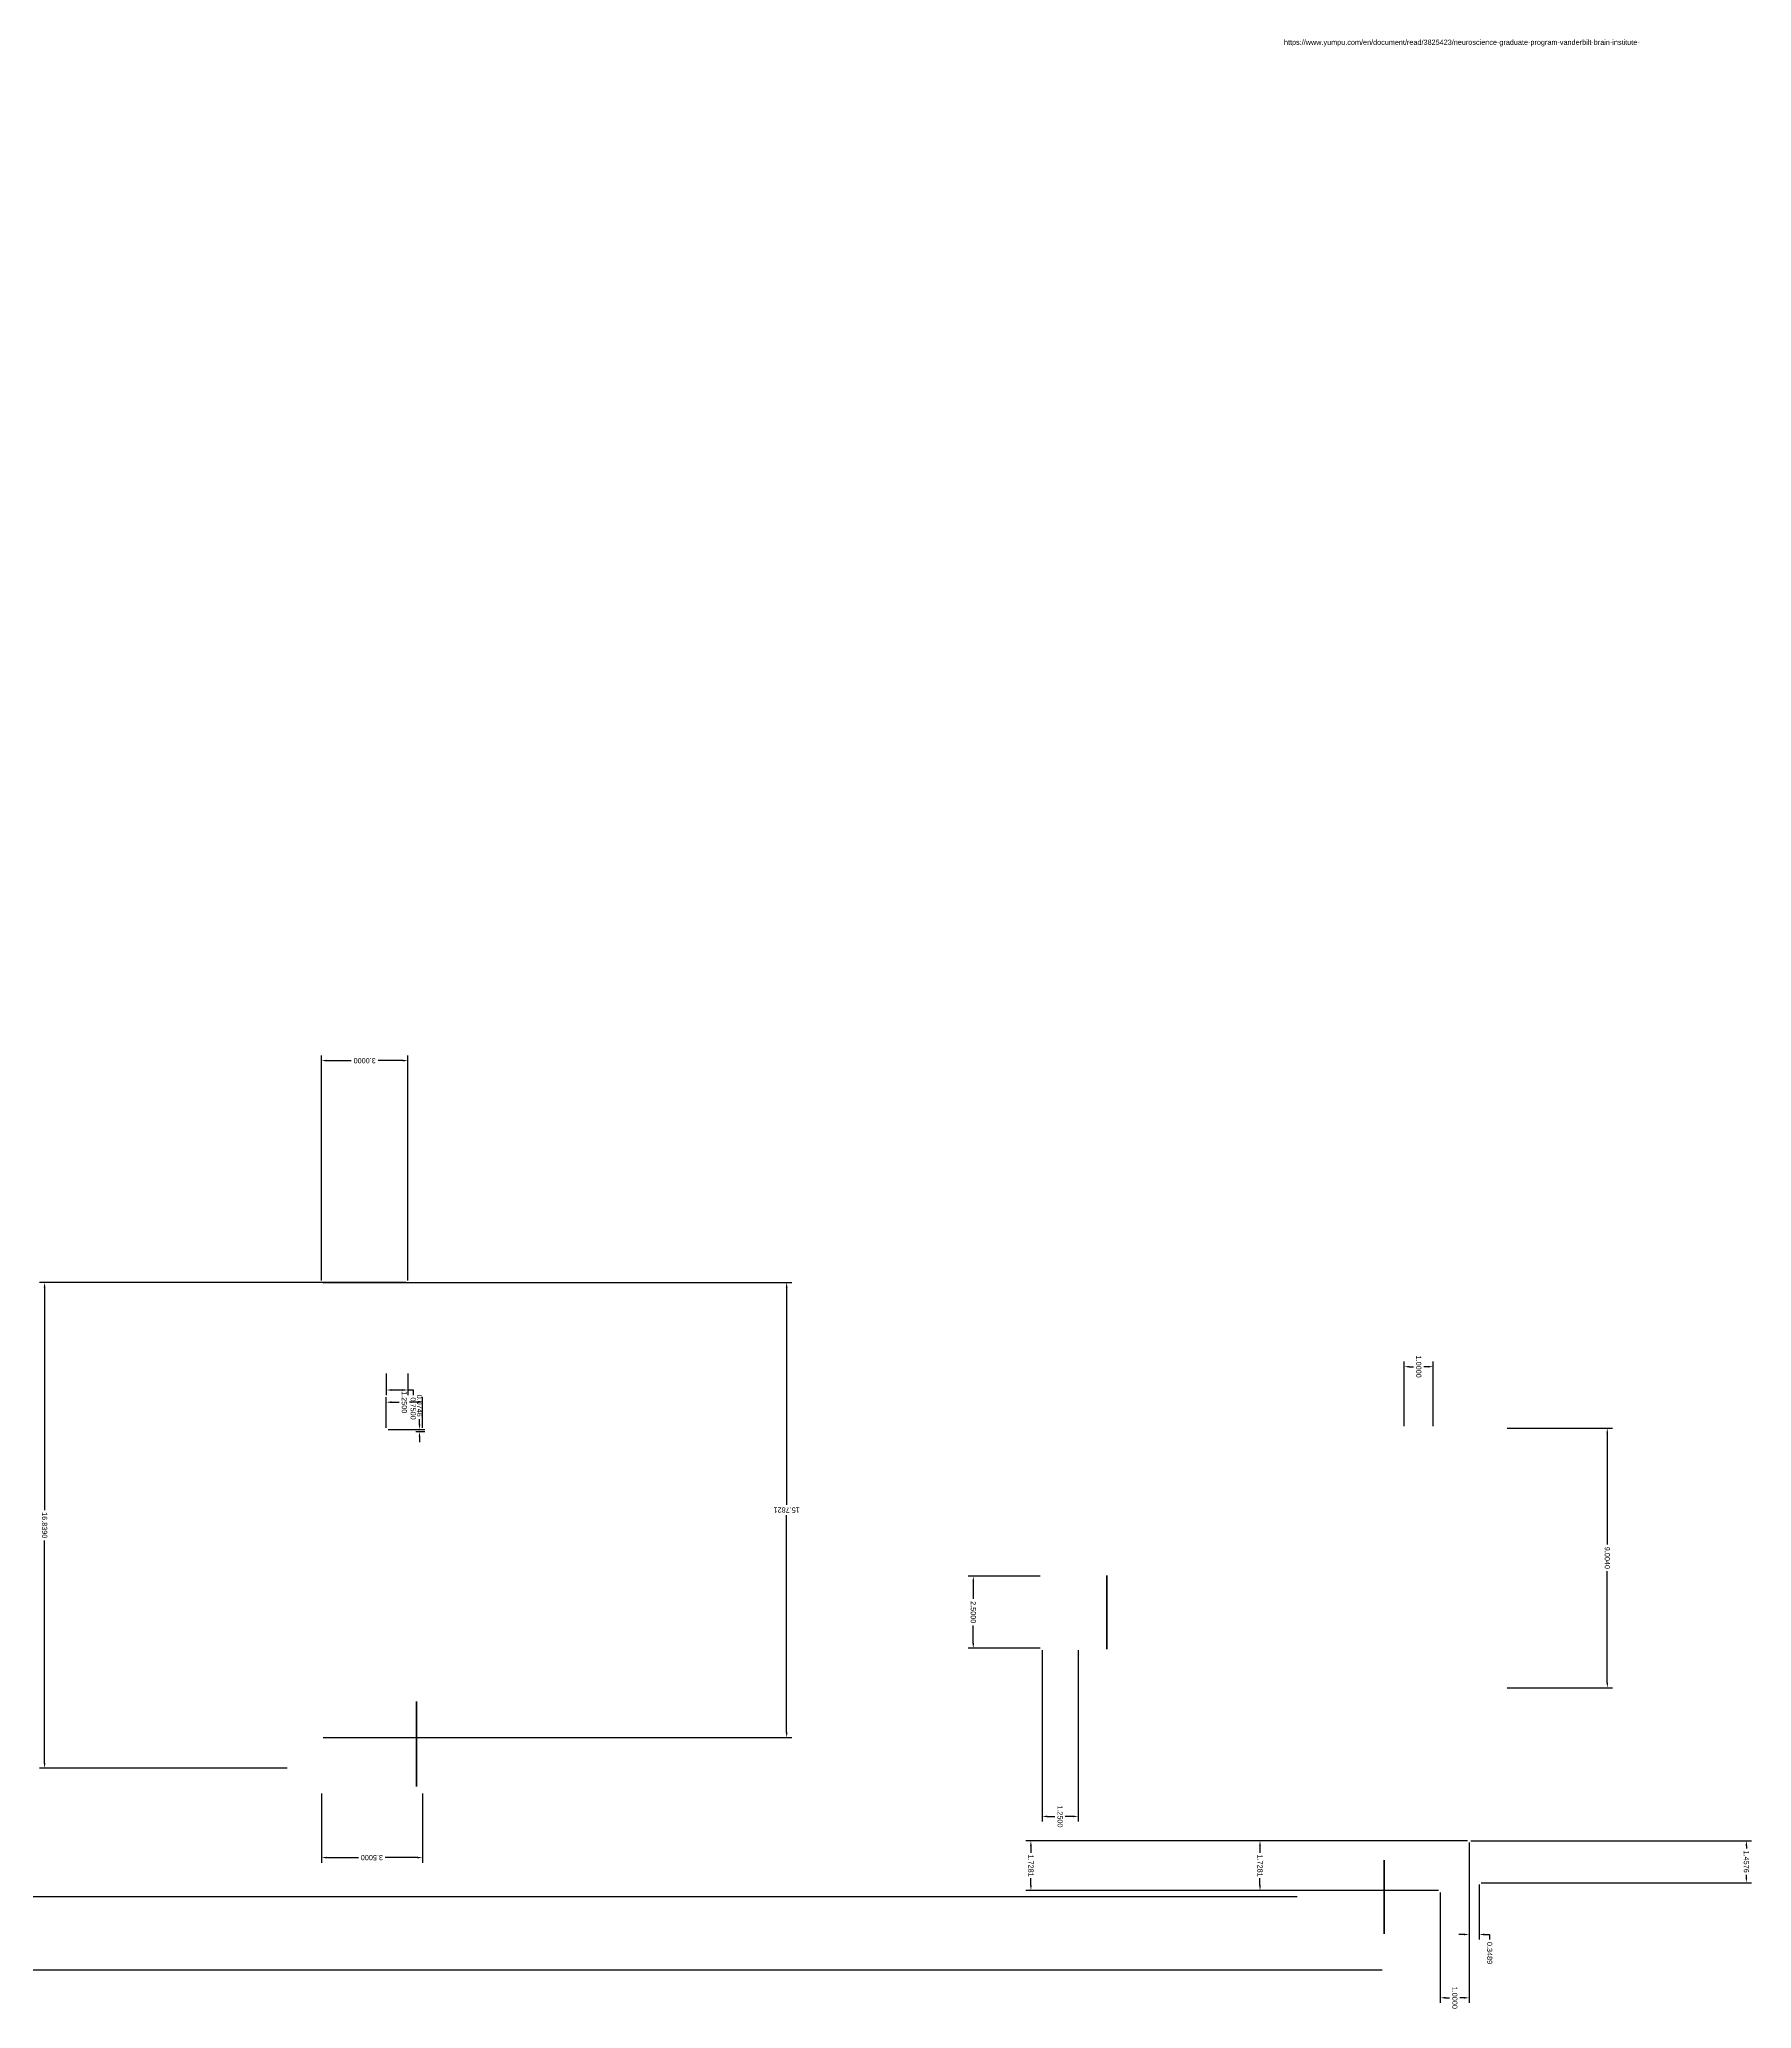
# Model space of a CAD drawing. Header units: millimetres. Extents: x -1019 to 12, y -26 to 109.
# Drawn here: x -272 to -212.6, y 40.8 to 109.1 of the extents above; entities that cross this region are included whole.
import ezdxf

# ---------------------------------------------------------------- set-up
doc = ezdxf.new("R2010")
doc.units = ezdxf.units.MM
doc.header["$MEASUREMENT"] = 0
doc.styles.get("Standard").update_dxf_attribs({"font": 'Arial.ttf'})
doc.dimstyles.get("Standard").update_dxf_attribs({"dimtxt": 0.18, "dimasz": 0.18, "dimexe": 0.18, "dimexo": 0.0625, "dimgap": 0.09, "dimtad": 0, "dimtih": 1, "dimtoh": 1, "dimdec": 4, "dimzin": 0, "dimdsep": 46, "dimtxsty": 'Standard', "dimcen": 0.09, "dimadec": 0, "dimazin": 0, "dimtfac": 1, "dimtdec": 4, "dimtofl": 0, "dimtmove": 0, "dimatfit": 3, "dimfxl": 1, "dimtolj": 1, "dimtzin": 0, "dimarcsym": 0})

# ---------------------------------------------------------------- blocks, each defined once
blk = doc.blocks.new('*D22')
at = {"color": 0, "lineweight": -2, "transparency": 16777216}
for p, q in [((-259.943, 62.829), (-259.943, 62.08)), ((-259.193, 62.829), (-259.193, 62.08)), ((-259.763, 62.26), (-259.373, 62.26)), ((-259.193, 62.26), (-259.013, 62.26)), ((-259.013, 62.26), (-259.013, 62.08))]:
    blk.add_line(p, q, dxfattribs=at)
at = {"color": 0, "transparency": 16777216}
for points in [[(-259.763, 62.29), (-259.763, 62.23), (-259.943, 62.26)], [(-259.373, 62.29), (-259.373, 62.23), (-259.193, 62.26)]]:
    blk.add_solid(points, dxfattribs=at)
at = {"layer": 'Defpoints', "color": 0, "transparency": 16777216}
for p in [(-259.943, 62.891, 1), (-259.193, 62.891, 1), (-259.193, 62.26)]:
    blk.add_point(p, dxfattribs=at)
at = {"color": 0, "transparency": 16777216, "insert": (-259.013, 61.617), "char_height": 0.18, "attachment_point": 5, "rotation": 270}
blk.add_mtext('\\A1;0.7500', dxfattribs=at)
blk = doc.blocks.new('*D23')
at = {"color": 0, "lineweight": -2, "transparency": 16777216}
for p, q in [((-259.881, 60.891), (-258.613, 60.891)), ((-258.915, 60.817), (-258.613, 60.817)), ((-258.793, 61.071), (-258.793, 61.251)), ((-258.793, 60.637), (-258.793, 60.457))]:
    blk.add_line(p, q, dxfattribs=at)
at = {"color": 0, "transparency": 16777216}
for points in [[(-258.763, 61.071), (-258.823, 61.071), (-258.793, 60.891)], [(-258.763, 60.637), (-258.823, 60.637), (-258.793, 60.817)]]:
    blk.add_solid(points, dxfattribs=at)
at = {"layer": 'Defpoints', "color": 0, "transparency": 16777216}
for p in [(-259.943, 60.891, 1), (-258.977, 60.817), (-258.793, 60.891)]:
    blk.add_point(p, dxfattribs=at)
at = {"color": 0, "transparency": 16777216, "insert": (-258.793, 61.715), "char_height": 0.18, "attachment_point": 5, "rotation": 270}
blk.add_mtext('\\A1;0.0746', dxfattribs=at)
blk = doc.blocks.new('*D24')
at = {"color": 0, "lineweight": -2, "transparency": 16777216}
for p, q in [((-259.943, 60.954), (-259.943, 62.017)), ((-259.763, 61.837), (-259.5, 61.837)), ((-258.873, 61.837), (-259.137, 61.837)), ((-258.693, 60.954), (-258.693, 62.017))]:
    blk.add_line(p, q, dxfattribs=at)
at = {"color": 0, "transparency": 16777216}
for points in [[(-259.763, 61.867), (-259.763, 61.807), (-259.943, 61.837)], [(-258.873, 61.867), (-258.873, 61.807), (-258.693, 61.837)]]:
    blk.add_solid(points, dxfattribs=at)
at = {"layer": 'Defpoints', "color": 0, "transparency": 16777216}
for p in [(-258.693, 61.837), (-259.943, 60.891, 1), (-258.693, 60.891, 1)]:
    blk.add_point(p, dxfattribs=at)
at = {"color": 0, "transparency": 16777216, "insert": (-259.318, 61.837), "char_height": 0.18, "attachment_point": 5, "rotation": 270}
blk.add_mtext('\\A1;1.2500', dxfattribs=at)
blk = doc.blocks.new('*D26')
at = {"color": 0, "lineweight": -2, "transparency": 16777216}
for p, q in [((-262.193, 48.276), (-262.193, 45.872)), ((-258.693, 48.276), (-258.693, 45.872)), ((-262.013, 46.052), (-260.907, 46.052)), ((-258.873, 46.052), (-259.98, 46.052))]:
    blk.add_line(p, q, dxfattribs=at)
at = {"color": 0, "transparency": 16777216}
for points in [[(-262.013, 46.022), (-262.013, 46.082), (-262.193, 46.052)], [(-258.873, 46.022), (-258.873, 46.082), (-258.693, 46.052)]]:
    blk.add_solid(points, dxfattribs=at)
at = {"layer": 'Defpoints', "color": 0, "transparency": 16777216}
for p in [(-262.193, 48.339), (-258.693, 48.339), (-262.193, 46.052)]:
    blk.add_point(p, dxfattribs=at)
at = {"color": 0, "transparency": 16777216, "insert": (-260.443, 46.052), "char_height": 0.18, "attachment_point": 5, "rotation": 180}
blk.add_mtext('\\A1;3.5000', dxfattribs=at)
blk = doc.blocks.new('*D27')
at = {"color": 0, "lineweight": -2, "transparency": 16777216}
for p, q in [((-262.193, 66.054), (-262.193, 73.857)), ((-259.193, 66.054), (-259.193, 73.857)), ((-262.013, 73.677), (-261.157, 73.677)), ((-259.373, 73.677), (-260.23, 73.677))]:
    blk.add_line(p, q, dxfattribs=at)
at = {"color": 0, "transparency": 16777216}
for points in [[(-262.013, 73.647), (-262.013, 73.707), (-262.193, 73.677)], [(-259.373, 73.647), (-259.373, 73.707), (-259.193, 73.677)]]:
    blk.add_solid(points, dxfattribs=at)
at = {"layer": 'Defpoints', "color": 0, "transparency": 16777216}
for p in [(-262.193, 73.677), (-262.193, 65.991), (-259.193, 65.991)]:
    blk.add_point(p, dxfattribs=at)
at = {"color": 0, "transparency": 16777216, "insert": (-260.693, 73.677), "char_height": 0.18, "attachment_point": 5, "rotation": 180}
blk.add_mtext('\\A1;3.0000', dxfattribs=at)
blk = doc.blocks.new('*D33')
at = {"color": 0, "lineweight": -2, "transparency": 16777216}
for p, q in [((-259.256, 65.991), (-271.962, 65.991)), ((-271.782, 65.811), (-271.782, 58.096)), ((-271.782, 49.332), (-271.782, 57.047)), ((-263.382, 49.152), (-271.962, 49.152))]:
    blk.add_line(p, q, dxfattribs=at)
at = {"color": 0, "transparency": 16777216}
for points in [[(-271.752, 65.811), (-271.812, 65.811), (-271.782, 65.991)], [(-271.752, 49.332), (-271.812, 49.332), (-271.782, 49.152)]]:
    blk.add_solid(points, dxfattribs=at)
at = {"layer": 'Defpoints', "color": 0, "transparency": 16777216}
for p in [(-271.782, 65.991), (-259.193, 65.991), (-263.319, 49.152, 16.423)]:
    blk.add_point(p, dxfattribs=at)
at = {"color": 0, "transparency": 16777216, "insert": (-271.782, 57.572), "char_height": 0.18, "attachment_point": 5, "rotation": 270}
blk.add_mtext('\\A1;16.8390', dxfattribs=at)
blk = doc.blocks.new('*D34')
at = {"color": 0, "lineweight": -2, "transparency": 16777216}
for p, q in [((-237.225, 53.244), (-237.225, 47.299)), ((-235.975, 53.244), (-235.975, 47.299)), ((-237.045, 47.479), (-236.782, 47.479)), ((-236.155, 47.479), (-236.419, 47.479))]:
    blk.add_line(p, q, dxfattribs=at)
at = {"color": 0, "transparency": 16777216}
for points in [[(-237.045, 47.509), (-237.045, 47.449), (-237.225, 47.479)], [(-236.155, 47.509), (-236.155, 47.449), (-235.975, 47.479)]]:
    blk.add_solid(points, dxfattribs=at)
at = {"layer": 'Defpoints', "color": 0, "transparency": 16777216}
for p in [(-237.225, 53.307), (-235.975, 53.307), (-237.225, 47.479)]:
    blk.add_point(p, dxfattribs=at)
at = {"color": 0, "transparency": 16777216, "insert": (-236.6, 47.479), "char_height": 0.18, "attachment_point": 5, "rotation": 270}
blk.add_mtext('\\A1;1.2500', dxfattribs=at)
blk = doc.blocks.new('*D35')
at = {"color": 0, "lineweight": -2, "transparency": 16777216}
for p, q in [((-237.288, 55.807), (-239.787, 55.807)), ((-239.607, 55.627), (-239.607, 55.022)), ((-239.607, 53.487), (-239.607, 54.092)), ((-237.288, 53.307), (-239.787, 53.307))]:
    blk.add_line(p, q, dxfattribs=at)
at = {"color": 0, "transparency": 16777216}
for points in [[(-239.577, 55.627), (-239.637, 55.627), (-239.607, 55.807)], [(-239.577, 53.487), (-239.637, 53.487), (-239.607, 53.307)]]:
    blk.add_solid(points, dxfattribs=at)
at = {"layer": 'Defpoints', "color": 0, "transparency": 16777216}
for p in [(-239.607, 55.807), (-237.225, 55.807), (-237.225, 53.307)]:
    blk.add_point(p, dxfattribs=at)
at = {"color": 0, "transparency": 16777216, "insert": (-239.607, 54.557), "char_height": 0.18, "attachment_point": 5, "rotation": 270}
blk.add_mtext('\\A1;2.5000', dxfattribs=at)
blk = doc.blocks.new('*D41')
at = {"color": 0, "lineweight": -2, "transparency": 16777216}
for p, q in [((-262.131, 65.991), (-245.893, 65.991)), ((-246.073, 65.811), (-246.073, 58.282)), ((-246.073, 50.389), (-246.073, 57.918)), ((-262.131, 50.209), (-245.893, 50.209))]:
    blk.add_line(p, q, dxfattribs=at)
at = {"color": 0, "transparency": 16777216}
for points in [[(-246.043, 65.811), (-246.103, 65.811), (-246.073, 65.991)], [(-246.043, 50.389), (-246.103, 50.389), (-246.073, 50.209)]]:
    blk.add_solid(points, dxfattribs=at)
at = {"layer": 'Defpoints', "color": 0, "transparency": 16777216}
for p in [(-262.193, 65.991, -11.512), (-246.073, 65.991), (-262.193, 50.209)]:
    blk.add_point(p, dxfattribs=at)
at = {"color": 0, "transparency": 16777216, "insert": (-246.073, 58.1), "char_height": 0.18, "attachment_point": 5, "rotation": 180}
blk.add_mtext('\\A1;15.7821', dxfattribs=at)
blk = doc.blocks.new('*D50')
at = {"color": 0, "lineweight": -2, "transparency": 16777216}
for p, q in [((-221.115, 60.942), (-217.462, 60.942)), ((-217.642, 60.762), (-217.642, 56.903)), ((-217.642, 52.118), (-217.642, 55.976)), ((-221.115, 51.938), (-217.462, 51.938))]:
    blk.add_line(p, q, dxfattribs=at)
at = {"color": 0, "transparency": 16777216}
for points in [[(-217.612, 60.762), (-217.672, 60.762), (-217.642, 60.942)], [(-217.612, 52.118), (-217.672, 52.118), (-217.642, 51.938)]]:
    blk.add_solid(points, dxfattribs=at)
at = {"layer": 'Defpoints', "color": 0, "transparency": 16777216}
for p in [(-221.177, 60.942), (-217.642, 60.942), (-221.177, 51.938, -4.751)]:
    blk.add_point(p, dxfattribs=at)
at = {"color": 0, "transparency": 16777216, "insert": (-217.642, 56.44), "char_height": 0.18, "attachment_point": 5, "rotation": 270}
blk.add_mtext('\\A1;9.0040', dxfattribs=at)
blk = doc.blocks.new('*D51')
at = {"color": 0, "lineweight": -2, "transparency": 16777216}
for p, q in [((-222.427, 46.575), (-222.427, 43.207)), ((-222.078, 45.118), (-222.078, 43.207)), ((-222.607, 43.387), (-222.787, 43.387)), ((-221.898, 43.387), (-221.718, 43.387)), ((-221.718, 43.387), (-221.718, 43.207))]:
    blk.add_line(p, q, dxfattribs=at)
at = {"color": 0, "transparency": 16777216}
for points in [[(-222.607, 43.417), (-222.607, 43.357), (-222.427, 43.387)], [(-221.898, 43.417), (-221.898, 43.357), (-222.078, 43.387)]]:
    blk.add_solid(points, dxfattribs=at)
at = {"layer": 'Defpoints', "color": 0, "transparency": 16777216}
for p in [(-222.427, 46.638, 10.999), (-222.078, 45.18, 13.512), (-222.078, 43.387)]:
    blk.add_point(p, dxfattribs=at)
at = {"color": 0, "transparency": 16777216, "insert": (-221.718, 42.743), "char_height": 0.18, "attachment_point": 5, "rotation": 270}
blk.add_mtext('\\A1;0.3489', dxfattribs=at)
blk = doc.blocks.new('*D54')
at = {"color": 0, "lineweight": -2, "transparency": 16777216}
for p, q in [((-222.49, 46.638), (-229.854, 46.638)), ((-229.674, 46.458), (-229.674, 46.211)), ((-229.674, 45.09), (-229.674, 45.336)), ((-223.49, 44.91), (-229.854, 44.91))]:
    blk.add_line(p, q, dxfattribs=at)
at = {"color": 0, "transparency": 16777216}
for points in [[(-229.644, 46.458), (-229.704, 46.458), (-229.674, 46.638)], [(-229.644, 45.09), (-229.704, 45.09), (-229.674, 44.91)]]:
    blk.add_solid(points, dxfattribs=at)
at = {"layer": 'Defpoints', "color": 0, "transparency": 16777216}
for p in [(-229.674, 46.638), (-222.427, 46.638, 10.999), (-223.427, 44.91, 9.512)]:
    blk.add_point(p, dxfattribs=at)
at = {"color": 0, "transparency": 16777216, "insert": (-229.674, 45.774), "char_height": 0.18, "attachment_point": 5, "rotation": 270}
blk.add_mtext('\\A1;1.7281', dxfattribs=at)
blk = doc.blocks.new('*D55')
at = {"color": 0, "lineweight": -2, "transparency": 16777216}
for p, q in [((-224.677, 61.004), (-224.677, 63.248)), ((-224.497, 63.068), (-224.359, 63.068)), ((-223.857, 63.068), (-223.995, 63.068)), ((-223.677, 61.004), (-223.677, 63.248))]:
    blk.add_line(p, q, dxfattribs=at)
at = {"color": 0, "transparency": 16777216}
for points in [[(-224.497, 63.098), (-224.497, 63.038), (-224.677, 63.068)], [(-223.857, 63.098), (-223.857, 63.038), (-223.677, 63.068)]]:
    blk.add_solid(points, dxfattribs=at)
at = {"layer": 'Defpoints', "color": 0, "transparency": 16777216}
for p in [(-224.677, 63.068), (-224.677, 60.942, -8), (-223.677, 60.942)]:
    blk.add_point(p, dxfattribs=at)
at = {"color": 0, "transparency": 16777216, "insert": (-224.177, 63.068), "char_height": 0.18, "attachment_point": 5, "rotation": 270}
blk.add_mtext('\\A1;1.0000', dxfattribs=at)
blk = doc.blocks.new('*D56')
at = {"color": 0, "lineweight": -2, "transparency": 16777216}
for p, q in [((-222.427, 46.575), (-222.427, 41.012)), ((-223.427, 44.847), (-223.427, 41.012)), ((-223.247, 41.192), (-223.109, 41.192)), ((-222.607, 41.192), (-222.745, 41.192))]:
    blk.add_line(p, q, dxfattribs=at)
at = {"color": 0, "transparency": 16777216}
for points in [[(-223.247, 41.222), (-223.247, 41.162), (-223.427, 41.192)], [(-222.607, 41.222), (-222.607, 41.162), (-222.427, 41.192)]]:
    blk.add_solid(points, dxfattribs=at)
at = {"layer": 'Defpoints', "color": 0, "transparency": 16777216}
for p in [(-222.427, 46.638, 10.999), (-223.427, 44.91, 14.512), (-223.427, 41.192)]:
    blk.add_point(p, dxfattribs=at)
at = {"color": 0, "transparency": 16777216, "insert": (-222.927, 41.192), "char_height": 0.18, "attachment_point": 5, "rotation": 270}
blk.add_mtext('\\A1;1.0000', dxfattribs=at)
blk = doc.blocks.new('*D57')
at = {"color": 0, "lineweight": -2, "transparency": 16777216}
for p, q in [((-222.365, 46.638), (-212.643, 46.638)), ((-212.823, 46.458), (-212.823, 46.364)), ((-222.016, 45.18), (-212.643, 45.18)), ((-212.823, 45.36), (-212.823, 45.454))]:
    blk.add_line(p, q, dxfattribs=at)
at = {"color": 0, "transparency": 16777216}
for points in [[(-212.793, 46.458), (-212.853, 46.458), (-212.823, 46.638)], [(-212.793, 45.36), (-212.853, 45.36), (-212.823, 45.18)]]:
    blk.add_solid(points, dxfattribs=at)
at = {"layer": 'Defpoints', "color": 0, "transparency": 16777216}
for p in [(-222.427, 46.638, 15.978), (-222.078, 45.18, 8.512), (-212.823, 45.18)]:
    blk.add_point(p, dxfattribs=at)
at = {"color": 0, "transparency": 16777216, "insert": (-212.823, 45.909), "char_height": 0.18, "attachment_point": 5, "rotation": 270}
blk.add_mtext('\\A1;1.4576', dxfattribs=at)
blk = doc.blocks.new('*D61')
at = {"color": 0, "lineweight": -2, "transparency": 16777216}
for p, q in [((-222.49, 46.638), (-237.791, 46.638)), ((-237.611, 46.458), (-237.611, 46.211)), ((-237.611, 45.09), (-237.611, 45.336)), ((-223.49, 44.91), (-237.791, 44.91))]:
    blk.add_line(p, q, dxfattribs=at)
at = {"color": 0, "transparency": 16777216}
for points in [[(-237.581, 46.458), (-237.641, 46.458), (-237.611, 46.638)], [(-237.581, 45.09), (-237.641, 45.09), (-237.611, 44.91)]]:
    blk.add_solid(points, dxfattribs=at)
at = {"layer": 'Defpoints', "color": 0, "transparency": 16777216}
for p in [(-237.611, 46.638), (-222.427, 46.638, 15.978), (-223.427, 44.91, 14.512)]:
    blk.add_point(p, dxfattribs=at)
at = {"color": 0, "transparency": 16777216, "insert": (-237.611, 45.774), "char_height": 0.18, "attachment_point": 5, "rotation": 270}
blk.add_mtext('\\A1;1.7281', dxfattribs=at)
blk = doc.blocks.new('*D62')
at = {"color": 0, "lineweight": -2, "transparency": 16777216}
for p, q in [((-228.391, 44.689), (-989.224, 44.689)), ((-989.044, 44.509), (-989.044, 43.886)), ((-989.044, 42.335), (-989.044, 42.958)), ((-225.44, 42.155), (-989.224, 42.155))]:
    blk.add_line(p, q, dxfattribs=at)
at = {"color": 0, "transparency": 16777216}
for points in [[(-989.014, 44.509), (-989.074, 44.509), (-989.044, 44.689)], [(-989.014, 42.335), (-989.074, 42.335), (-989.044, 42.155)]]:
    blk.add_solid(points, dxfattribs=at)
at = {"layer": 'Defpoints', "color": 0, "transparency": 16777216}
for p in [(-228.328, 44.689, -4.5), (-989.044, 42.155), (-225.377, 42.155, -8)]:
    blk.add_point(p, dxfattribs=at)
at = {"color": 0, "transparency": 16777216, "insert": (-989.044, 43.422), "char_height": 0.18, "attachment_point": 5, "rotation": 270}
blk.add_mtext('\\A1;2.5332', dxfattribs=at)

msp = doc.modelspace()

# ---------------------------------------------------------------- linework, layer by layer
at = {"extrusion": (1, -8.73115e-11, 7.49001e-12), "elevation": -234.97546}
msp.add_lwpolyline([(55.83167, 5.64612), (54.55667, 6.38224), (53.28167, 5.64612), (53.28167, 4.17388), (54.55667, 3.43776), (55.83167, 4.17388)], close=True, dxfattribs=at)
at = {"extrusion": (-1, 8.73099e-11, -7.49129e-12), "elevation": 258.89348}
msp.add_lwpolyline([(-50.72409, 5.275), (-51.46021, 4), (-50.72409, 2.725), (-49.25184, 2.725), (-48.51572, 4), (-49.25184, 5.275)], close=True, dxfattribs=at)
at = {"extrusion": (-1, 2.91038e-11, 3.23117e-27), "elevation": 225.37713}
msp.add_lwpolyline([(-43.41354, 17.24779), (-44.68854, 17.98391), (-45.96354, 17.24779), (-45.96354, 15.77554), (-44.68854, 15.03942), (-43.41354, 15.77554)], close=True, dxfattribs=at)

# ---------------------------------------------------------------- texts
at = {"insert": (-228.84399, 109.06642, 95.6912), "char_height": 0.18, "width": 12.9186528, "attachment_point": 1}
msp.add_mtext('https://www.yumpu.com/en/document/read/3825423/neuroscience-graduate-program-vanderbilt-brain-institute-', dxfattribs=at)

# ---------------------------------------------------------------- dimensions: what is measured, and where the dimension line sits
for base, p1, p2, angle, picture, middle in [((-262.19348, 73.67746, 6.5), (-259.19348, 65.99112, 6.5), (-262.19348, 65.99112, 6.5), 180, '*D27', (-260.69348, 73.67746, 6.5)), ((-271.78153, 65.99112, 6.5), (-263.31917, 49.15211, 22.92294), (-259.19348, 65.99112, 6.5), 270, '*D33', (-271.78153, 57.57161, 6.5)), ((-246.07284, 65.99112, 18.01167), (-262.19348, 50.209, 18.01167), (-262.19348, 65.99112, 6.5), 270, '*D41', (-246.07284, 58.10006, 18.01167)), ((-224.67713, 63.06766, 21.01167), (-223.67713, 60.94169, 21.01167), (-224.67713, 60.94169, 13.01167), 360, '*D55', (-224.17713, 63.06766, 21.01167)), ((-258.79348, 60.89112, 5.5), (-258.97736, 60.81655, 5.5), (-259.94348, 60.89112, 6.5), 270, '*D23', (-258.79348, 61.71468, 5.5)), ((-217.64222, 60.94169, 21.01167), (-221.17713, 51.93769, 16.26111), (-221.17713, 60.94169, 21.01167), 270, '*D50', (-217.64222, 56.43969, 21.01167)), ((-239.60713, 55.80667, 6.5), (-237.22546, 53.30667, 6.5), (-237.22546, 55.80667, 6.5), 270, '*D35', (-239.60713, 54.55667, 6.5)), ((-237.22546, 47.47945, 6.5), (-235.97546, 53.30667, 6.5), (-237.22546, 53.30667, 6.5), 360, '*D34', (-236.60046, 47.47945, 6.5)), ((-237.61107, 46.63769, 21.01167), (-223.42711, 44.90957, 35.52333), (-222.42713, 46.63769, 36.9897), 270, '*D61', (-237.61107, 45.77363, 21.01167)), ((-229.67403, 46.63769, 21.01167), (-223.42711, 44.90957, 30.52333), (-222.42713, 46.63769, 32.0104), 270, '*D54', (-229.67403, 45.77363, 21.01167)), ((-223.42711, 41.19157, 21.01167), (-222.42713, 46.63769, 32.0104), (-223.42711, 44.90957, 35.52333), 360, '*D56', (-222.92712, 41.19157, 21.01167)), ((-222.07825, 43.38689, 21.01167), (-222.42713, 46.63769, 32.0104), (-222.07825, 45.18012, 34.52333), 360, '*D51', (-221.71825, 42.74308, 21.01167)), ((-212.82251, 45.18012, 21.01167), (-222.42713, 46.63769, 36.9897), (-222.07825, 45.18012, 29.52333), 270, '*D57', (-212.82251, 45.90891, 21.01167)), ((-989.04388, 42.15532, 21.01167), (-228.32823, 44.68854, 16.51167), (-225.37713, 42.15532, 13.01167), 270, '*D62', (-989.04388, 43.42193, 21.01167))]:
    dim = msp.add_linear_dim(base=base, p1=p1, p2=p2, angle=angle, dimstyle='Standard')
    dim.commit()
    dim.dimension.update_dxf_attribs({"geometry": picture, "text_midpoint": middle})
for p1, p2, distance, picture, middle in [((-259.94348, 62.89112, 6.5), (-259.19348, 62.89112, 6.5), -0.63065, '*D22', (-259.01348, 61.61715, 5.5)), ((-258.69348, 48.33861, 6.5), (-262.19348, 48.33861, 6.5), 2.28626, '*D26', (-260.44348, 46.05236, 6.5))]:
    dim = msp.add_aligned_dim(p1=p1, p2=p2, distance=distance, dimstyle='Standard')
    dim.commit()
    dim.dimension.update_dxf_attribs({"geometry": picture, "text_midpoint": middle})
dim = msp.add_linear_dim(base=(-258.69348, 61.83661, 5.5), p1=(-259.94348, 60.89112, 6.5), p2=(-258.69348, 60.89112, 6.5), dimstyle='Standard')
dim.commit()
dim.dimension.update_dxf_attribs({"geometry": '*D24', "text_midpoint": (-259.31848, 61.83661, 5.5)})

doc.saveas('drawing.dxf')
